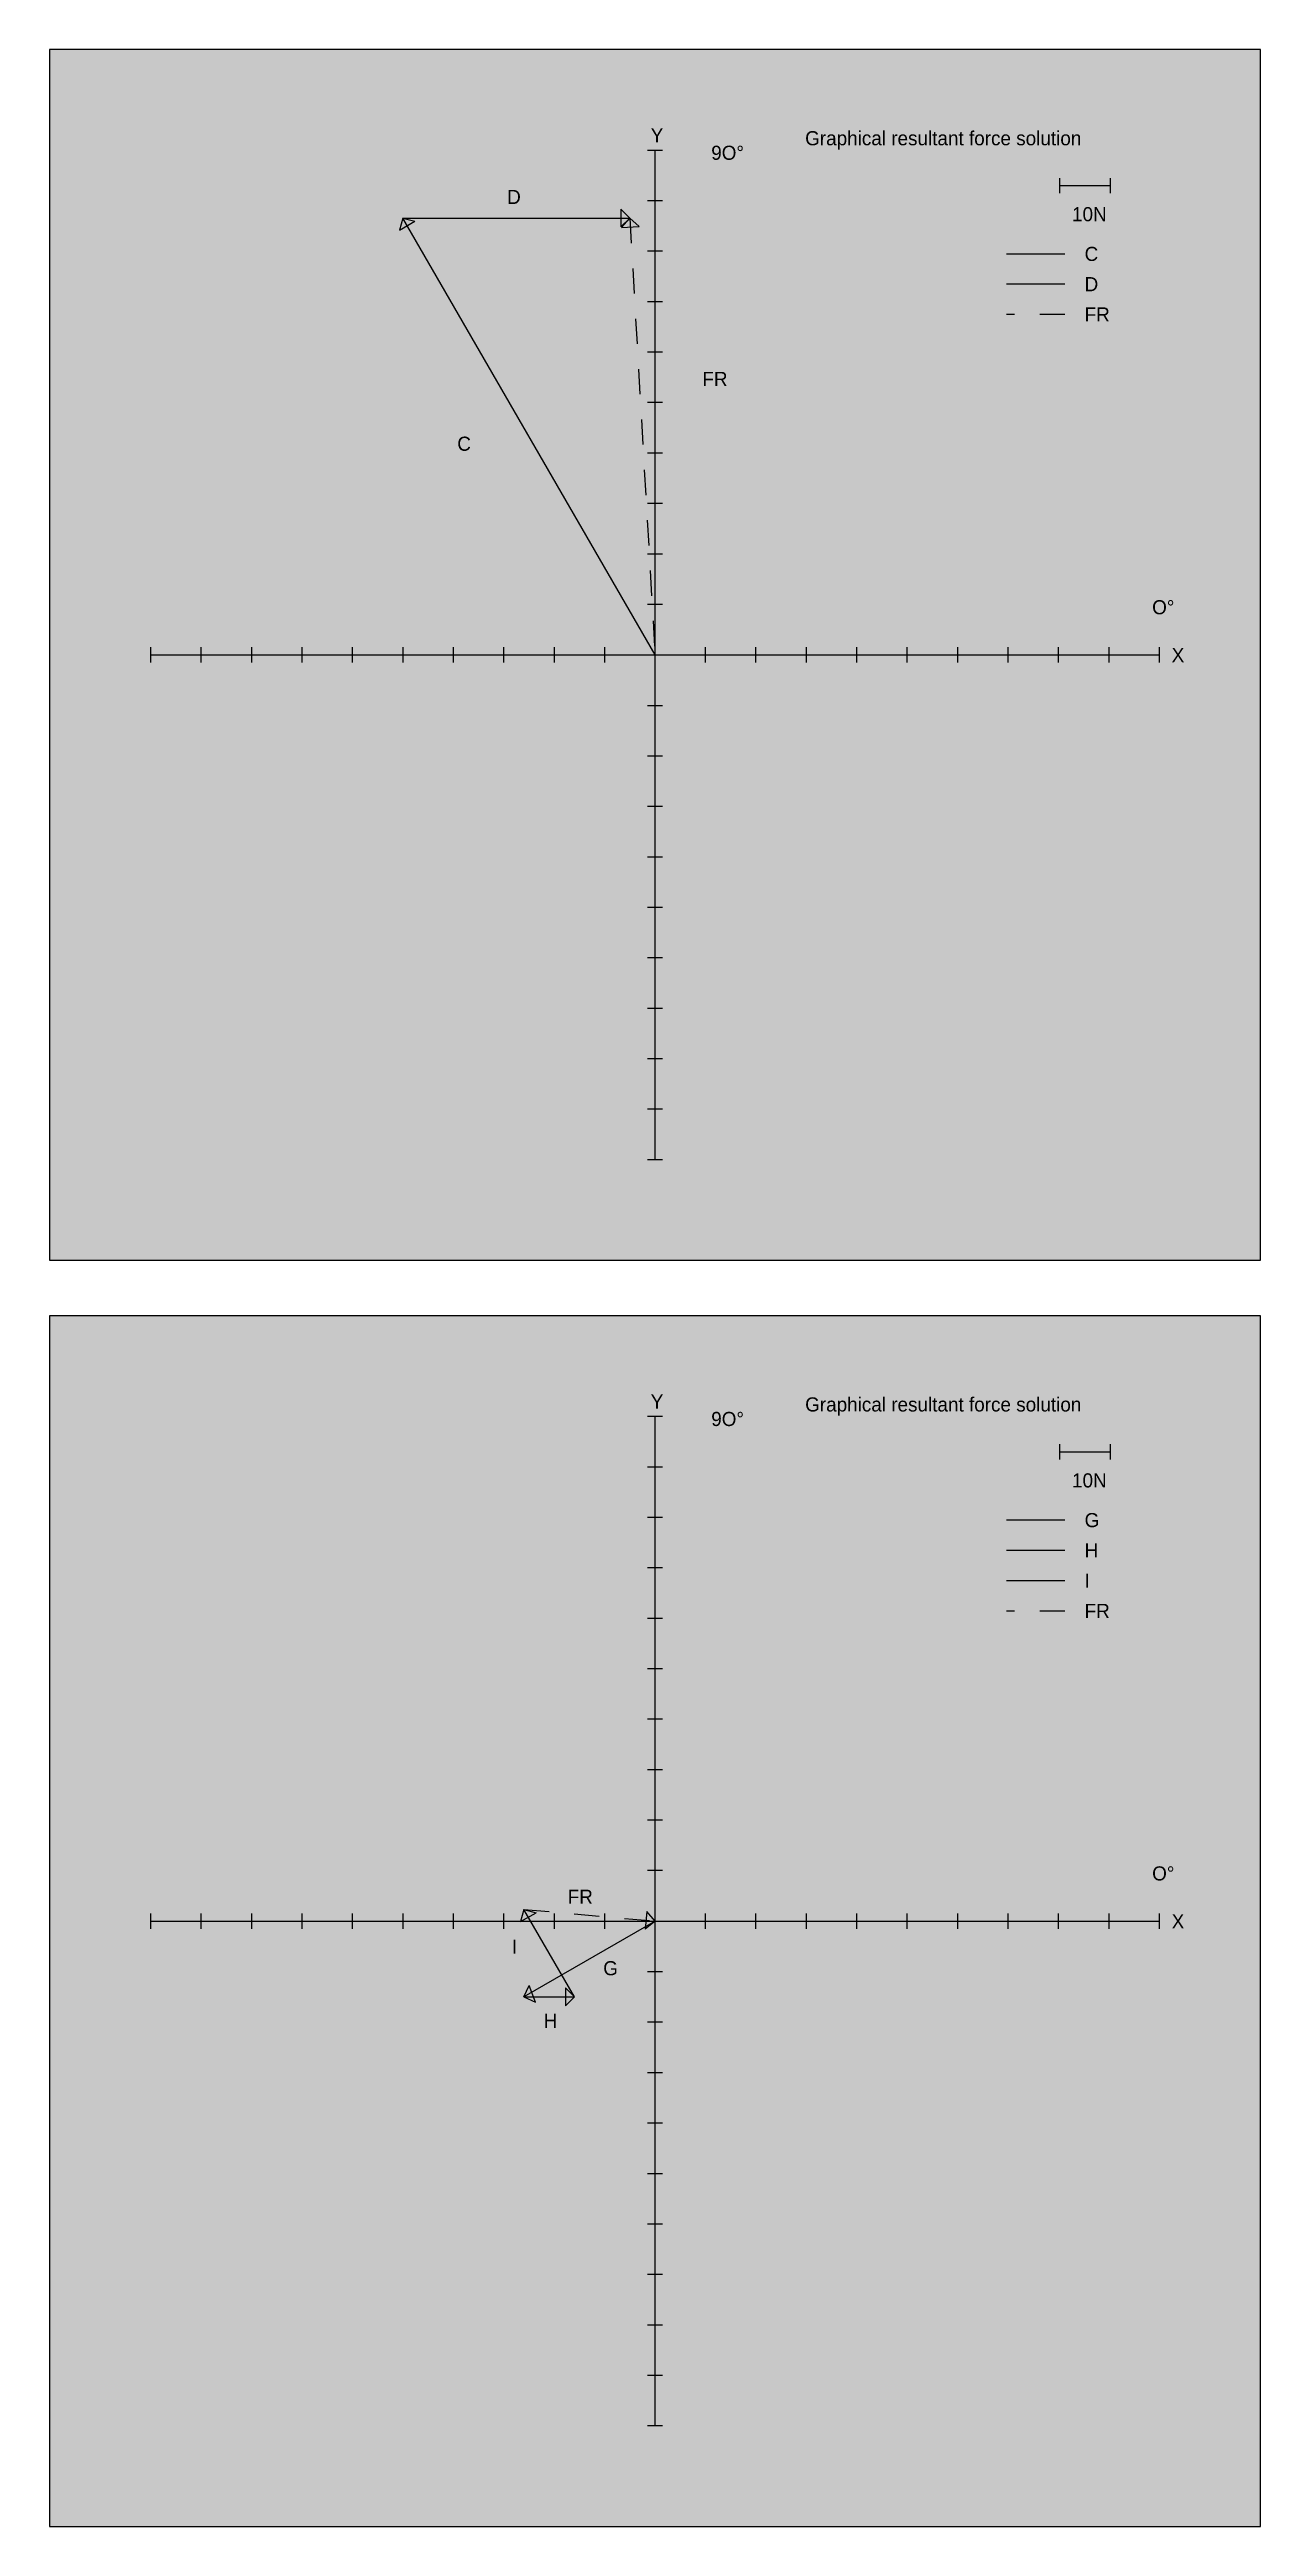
# Model space of a CAD drawing. Header units: centimetres. Extents: x -120 to 1626, y -371 to 120.
# Drawn here: x 1386 to 1626, y -371 to 120 of the extents above; entities that cross this region are included whole.
import ezdxf

# ---------------------------------------------------------------- set-up
doc = ezdxf.new("R2010")
doc.units = ezdxf.units.CM
doc.header["$LTSCALE"] = 5
doc.linetypes.add('JIS_02_1.0', pattern=[2, 1, -1])
doc.layers.get('0').update_dxf_attribs({"color": 251})
for name, color, linetype in [('BACKGROUND', 250, 'Continuous'), ('F1', 7, 'Continuous'), ('F2', 7, 'Continuous'), ('FE', 7, 'Continuous'), ('FR', 7, 'JIS_02_1.0')]:
    doc.layers.add(name, color=color, linetype=linetype)

msp = doc.modelspace()

# ---------------------------------------------------------------- texts
for s, height, p in [('Y', 2.80006, (1505.15139, 101.59393)), ('Graphical resultant force solution', 2.800057, (1535.76155, 101.01987)), ('9O%%D', 2.800057, (1517.14501, 98.13719)), ('10N', 2.800057, (1588.65765, 85.96452)), ('O%%D', 2.800057, (1604.53558, 8.05382)), ('X', 2.80006, (1608.40384, -1.45321)), ('Y', 2.80006, (1505.15139, -149.40607)), ('Graphical resultant force solution', 2.800057, (1535.76155, -149.98013)), ('9O%%D', 2.800057, (1517.14501, -152.86281)), ('10N', 2.800057, (1588.65765, -165.03548)), ('O%%D', 2.800057, (1604.53558, -242.94618)), ('X', 2.80006, (1608.40384, -252.45321))]:
    msp.add_text(s, height=height).set_placement(p)
at = {"layer": 'F1', "char_height": 2.80006, "attachment_point": 1}
for s, insert in [('C', (1591.14716, 80.88987)), ('C', (1466.81202, 43.26158)), ('G', (1591.14716, -170.11013)), ('G', (1495.73614, -258.93601))]:
    msp.add_mtext_dynamic_manual_height_columns(s, width=47.1481411, gutter_width=0.53091, heights=[0], dxfattribs=dict(at, insert=insert))
at = {"layer": 'F2', "char_height": 2.80006, "attachment_point": 1}
for s, insert in [('D', (1476.70066, 92.17855)), ('D', (1591.14716, 74.88987)), ('H', (1591.14716, -176.11013)), ('H', (1483.93385, -269.37274))]:
    msp.add_mtext_dynamic_manual_height_columns(s, width=47.1481411, gutter_width=0.53091, heights=[0], dxfattribs=dict(at, insert=insert))
at = {"layer": 'FE', "char_height": 2.80006, "attachment_point": 1}
for insert in [(1591.14716, -182.11013), (1477.65576, -254.68408)]:
    msp.add_mtext_dynamic_manual_height_columns('I', width=47.1481411, gutter_width=0.53091, heights=[0], dxfattribs=dict(at, insert=insert))
at = {"layer": 'FR', "linetype": 'JIS_02_1.0', "char_height": 2.800057, "attachment_point": 1}
for insert in [(1591.14716, 68.88987), (1515.3827, 56.10497), (1591.14716, -188.11013), (1488.69733, -244.77586)]:
    msp.add_mtext_dynamic_manual_height_columns('FR', width=47.1481411, gutter_width=0.53091, heights=[0], dxfattribs=dict(at, insert=insert))

# ---------------------------------------------------------------- hatches: boundary and pattern name
at = {"layer": 'BACKGROUND'}
h = msp.add_hatch(color=256, dxfattribs=at)
h.dxf.hatch_style = 1
h.paths.add_polyline_path([(1626, 120), (1386, 120), (1386, -120), (1626, -120)])
h = msp.add_hatch(color=256, dxfattribs=at)
h.dxf.hatch_style = 1
h.paths.add_polyline_path([(1626, -131), (1386, -131), (1386, -371), (1626, -371)])

# ---------------------------------------------------------------- linework, layer by layer
for p, q in [((1507.5, 100), (1504.5, 100)), ((1506, -100), (1506, 100)), ((1586.26001, 91.51648), (1586.26001, 94.51648)), ((1596.26001, 91.51648), (1596.26001, 94.51648)), ((1507.5, 90), (1504.5, 90)), ((1586.26001, 93.01648), (1596.26001, 93.01648)), ((1507.5, 80), (1504.5, 80)), ((1507.5, 70), (1504.5, 70)), ((1507.5, 60), (1504.5, 60)), ((1507.5, 50), (1504.5, 50)), ((1507.5, 40), (1504.5, 40)), ((1507.5, 30), (1504.5, 30)), ((1507.5, 20), (1504.5, 20)), ((1507.5, 10), (1504.5, 10)), ((1406, 1.5), (1406, -1.5)), ((1406, 0), (1606, 0)), ((1416, 1.5), (1416, -1.5)), ((1426, 1.5), (1426, -1.5)), ((1436, 1.5), (1436, -1.5)), ((1446, 1.5), (1446, -1.5)), ((1456, 1.5), (1456, -1.5)), ((1466, 1.5), (1466, -1.5)), ((1476, 1.5), (1476, -1.5)), ((1486, 1.5), (1486, -1.5)), ((1496, 1.5), (1496, -1.5)), ((1516, -1.5), (1516, 1.5)), ((1526, -1.5), (1526, 1.5)), ((1536, -1.5), (1536, 1.5)), ((1546, -1.5), (1546, 1.5)), ((1556, -1.5), (1556, 1.5)), ((1566, -1.5), (1566, 1.5)), ((1576, -1.5), (1576, 1.5)), ((1586, -1.5), (1586, 1.5)), ((1596, -1.5), (1596, 1.5)), ((1606, -1.5), (1606, 1.5)), ((1504.5, -10), (1507.5, -10)), ((1504.5, -20), (1507.5, -20)), ((1504.5, -30), (1507.5, -30)), ((1504.5, -40), (1507.5, -40)), ((1504.5, -50), (1507.5, -50)), ((1504.5, -60), (1507.5, -60)), ((1504.5, -70), (1507.5, -70)), ((1504.5, -80), (1507.5, -80)), ((1504.5, -90), (1507.5, -90)), ((1504.5, -100), (1507.5, -100)), ((1507.5, -151), (1504.5, -151)), ((1506, -351), (1506, -151)), ((1586.26001, -159.48352), (1586.26001, -156.48352)), ((1596.26001, -159.48352), (1596.26001, -156.48352)), ((1507.5, -161), (1504.5, -161)), ((1586.26001, -157.98352), (1596.26001, -157.98352)), ((1507.5, -171), (1504.5, -171)), ((1507.5, -181), (1504.5, -181)), ((1507.5, -191), (1504.5, -191)), ((1507.5, -201), (1504.5, -201)), ((1507.5, -211), (1504.5, -211)), ((1507.5, -221), (1504.5, -221)), ((1507.5, -231), (1504.5, -231)), ((1507.5, -241), (1504.5, -241)), ((1406, -249.5), (1406, -252.5)), ((1416, -249.5), (1416, -252.5)), ((1426, -249.5), (1426, -252.5)), ((1436, -249.5), (1436, -252.5)), ((1446, -249.5), (1446, -252.5)), ((1456, -249.5), (1456, -252.5)), ((1466, -249.5), (1466, -252.5)), ((1476, -249.5), (1476, -252.5)), ((1486, -249.5), (1486, -252.5)), ((1496, -249.5), (1496, -252.5)), ((1516, -252.5), (1516, -249.5)), ((1526, -252.5), (1526, -249.5)), ((1536, -252.5), (1536, -249.5)), ((1546, -252.5), (1546, -249.5)), ((1556, -252.5), (1556, -249.5)), ((1566, -252.5), (1566, -249.5)), ((1576, -252.5), (1576, -249.5)), ((1586, -252.5), (1586, -249.5)), ((1596, -252.5), (1596, -249.5)), ((1606, -252.5), (1606, -249.5)), ((1406, -251), (1606, -251)), ((1504.5, -261), (1507.5, -261)), ((1504.5, -271), (1507.5, -271)), ((1504.5, -281), (1507.5, -281)), ((1504.5, -291), (1507.5, -291)), ((1504.5, -301), (1507.5, -301)), ((1504.5, -311), (1507.5, -311)), ((1504.5, -321), (1507.5, -321)), ((1504.5, -331), (1507.5, -331)), ((1504.5, -341), (1507.5, -341)), ((1504.5, -351), (1507.5, -351))]:
    msp.add_line(p, q)
for points in [[(1386, -120), (1626, -120), (1626, 120), (1386, 120)], [(1386, -371), (1626, -371), (1626, -131), (1386, -131)]]:
    msp.add_lwpolyline(points, close=True, dxfattribs=at)
at = {"layer": 'F1'}
for p, q in [((1456, 86.60254), (1455.35295, 84.18773)), ((1455.35295, 84.18773), (1458.41481, 85.95549)), ((1506, 0), (1456, 86.60254)), ((1456, 86.60254), (1458.41481, 85.95549)), ((1587.25939, 79.46425), (1575.69953, 79.46425)), ((1587.25939, -171.53575), (1575.69953, -171.53575)), ((1506, -251), (1480.01924, -266)), ((1480.01822, -266.00281), (1481.07476, -263.73704)), ((1482.28398, -267.05935), (1481.07476, -263.73704)), ((1480.01822, -266.00281), (1482.28398, -267.05935))]:
    msp.add_line(p, q, dxfattribs=at)
at = {"layer": 'F2'}
for p, q in [((1456, 86.60254), (1501, 86.60254)), ((1501, 86.60254), (1499.23223, 88.37031)), ((1499.23223, 88.37031), (1499.23223, 84.83477)), ((1501, 86.60254), (1499.23223, 84.83477)), ((1587.25939, 73.46425), (1575.69953, 73.46425)), ((1587.25939, -177.53575), (1575.69953, -177.53575)), ((1490.01822, -266.00281), (1488.25045, -264.23504)), ((1488.25045, -264.23504), (1488.25045, -267.77058)), ((1480.01822, -266.00281), (1490.01822, -266.00281)), ((1490.01822, -266.00281), (1488.25045, -267.77058))]:
    msp.add_line(p, q, dxfattribs=at)
at = {"layer": 'FE'}
for p, q in [((1587.25939, -183.53575), (1575.69953, -183.53575)), ((1480.01822, -248.6823), (1479.37117, -251.09712)), ((1479.37117, -251.09712), (1482.43303, -249.32935)), ((1490.01822, -266.00281), (1480.01822, -248.6823)), ((1480.01822, -248.6823), (1482.43303, -249.32935))]:
    msp.add_line(p, q, dxfattribs=at)
at = {"layer": 'FR'}
for p, q in [((1501, 86.60254), (1499.33692, 84.73594)), ((1499.33692, 84.73594), (1502.8666, 84.93946)), ((1501, 86.60254), (1502.8666, 84.93946)), ((1501, 86.60254), (1506, 0)), ((1480.01822, -248.6823), (1506, -251)), ((1504.39638, -249.08209), (1504.08209, -252.60362)), ((1506, -251), (1504.39638, -249.08209)), ((1506, -251), (1504.08209, -252.60362))]:
    msp.add_line(p, q, dxfattribs=at)
at = {"layer": 'FR', "linetype": 'JIS_02_1.0'}
for p, q in [((1587.25939, 67.46425), (1575.69953, 67.46425)), ((1587.25939, -189.53575), (1575.69953, -189.53575))]:
    msp.add_line(p, q, dxfattribs=at)

msp.set_redraw_order([(e.dxf.handle, doc.entitydb.next_handle()) for e in msp.query("TEXT MTEXT ATTDEF DIMENSION ARC_DIMENSION")])  # texts and dimensions are drawn at this point

doc.saveas('drawing.dxf')
